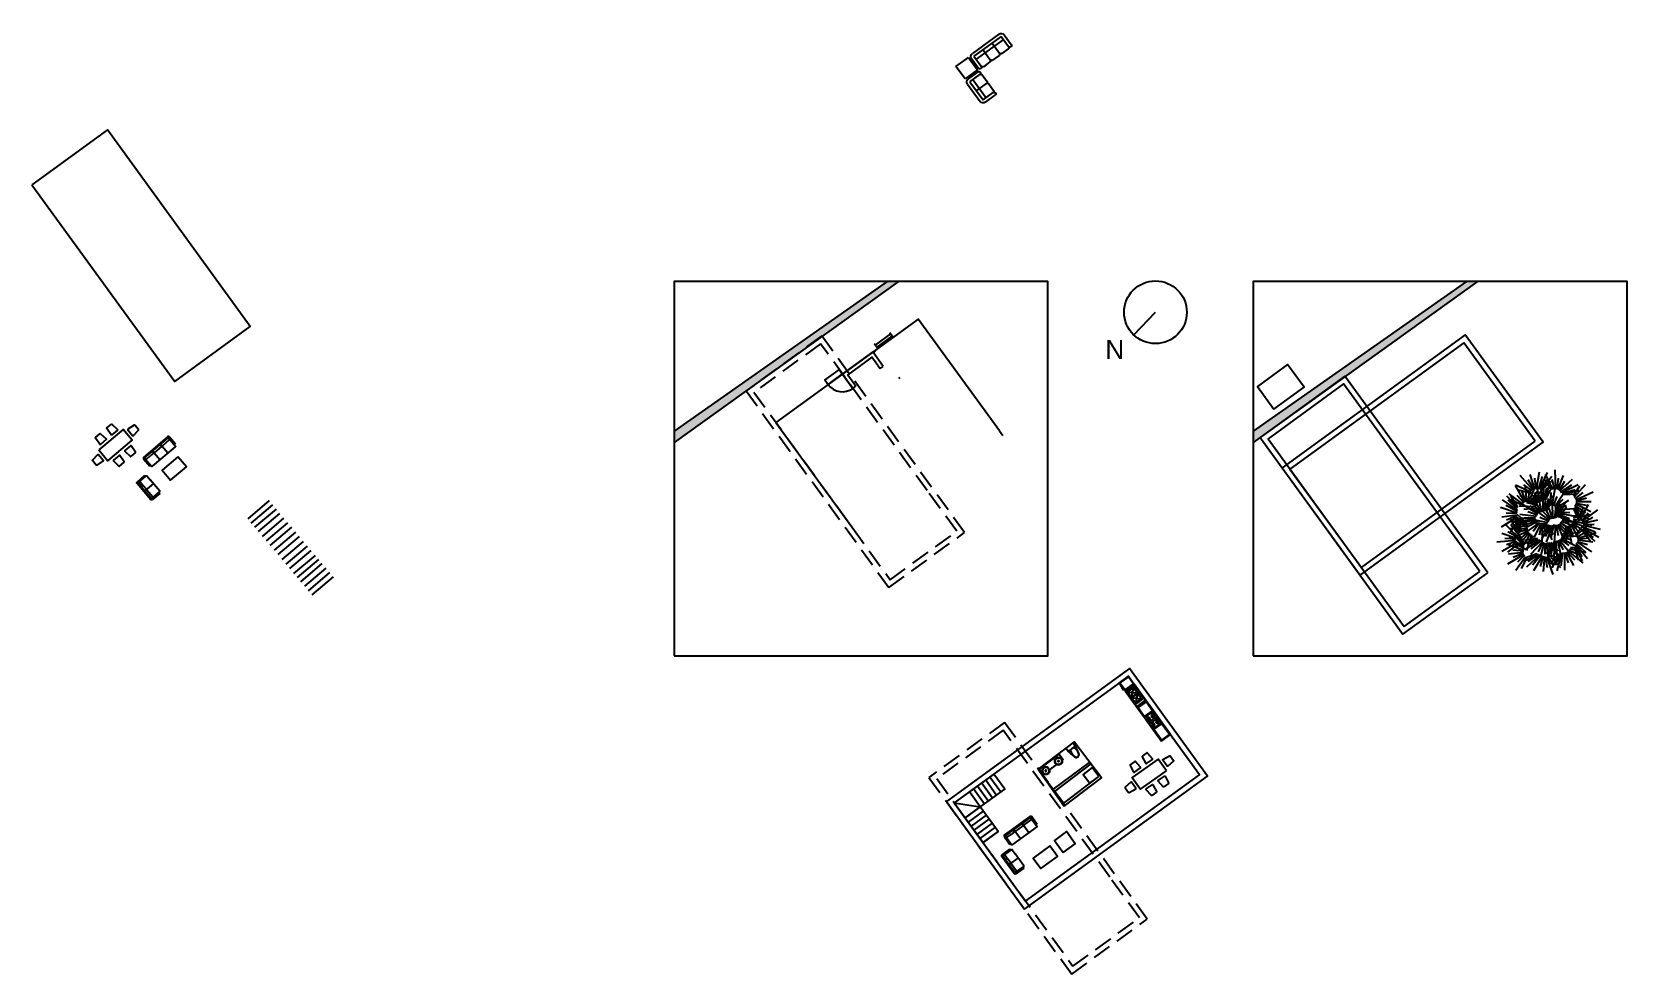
# Model space of a CAD drawing. Header units: inches. Extents: x -53 to 161, y -4 to 148.
# Drawn here: x -10.7 to 74.7, y 8.8 to 59.2 of the extents above; entities that cross this region are included whole.
import ezdxf

# ---------------------------------------------------------------- set-up
doc = ezdxf.new("R2010")
doc.units = ezdxf.units.IN
doc.header["$MEASUREMENT"] = 0
doc.linetypes.add('DASHEDX2', pattern=[1.5, 1, -0.5])
for name, color, linetype in [('ARREDAMENTO', 255, 'Continuous'), ('INFISSI', 4, 'Continuous'), ('PRIMOPIANO', 151, 'Continuous')]:
    doc.layers.add(name, color=color, linetype=linetype)
doc.layers.add('PIANTE', color=7, linetype='Continuous', true_color=0x007a00)
doc.styles.get("Standard").update_dxf_attribs({"font": 'Arial.ttf'})

msp = doc.modelspace()

# ---------------------------------------------------------------- texts
at = {"insert": (46.75, 42.718), "char_height": 1, "attachment_point": 1}
msp.add_mtext_dynamic_manual_height_columns('N', width=1.14842, gutter_width=1, heights=[0], dxfattribs=at)

# ---------------------------------------------------------------- blocks, each defined once
blk = doc.blocks.new('scale')
for p, q in [((32.529, 39.706), (33.529, 38.706)), ((33.529, 38.706), (33.529, 39.706)), ((33.799, 38.706), (33.799, 39.706)), ((34.069, 39.706), (34.069, 38.706)), ((34.339, 38.706), (34.339, 39.706)), ((34.609, 39.706), (34.609, 38.706)), ((34.879, 38.706), (34.879, 39.706)), ((33.529, 38.436), (32.529, 38.436)), ((34.069, 38.706), (34.069, 38.706)), ((33.529, 38.166), (32.529, 38.166)), ((32.529, 37.896), (33.529, 37.896)), ((33.529, 37.626), (32.529, 37.626)), ((32.529, 37.356), (33.529, 37.356)), ((33.528, 37.086), (32.529, 37.086))]:
    blk.add_line(p, q)
for points in [[(32.529, 38.706), (35.149, 38.706), (35.149, 39.706), (32.529, 39.706)], [(32.529, 37.086), (33.529, 37.086), (33.529, 38.706), (32.529, 38.706)]]:
    blk.add_lwpolyline(points, close=True)
blk = doc.blocks.new('WCLOS-04')
at = {"linetype": 'Continuous'}
for p, q in [((0, 9.8), (0, -9.8)), ((9, 9.3), (9, -9.3)), ((9.4, -4.8), (9.4, 4.8))]:
    blk.add_line(p, q, dxfattribs=at)
blk.add_lwpolyline([(9, 9.3), (6.7, 9.8), (4.5, 10.1), (2.2, 10.1), (0, 9.8)])
for centre, radius, start, end in [((3.1, -71), 81, 72.7523, 88.7776), ((19.7, -19.9), 26.8, 75.2214, 112.6263), ((24.7, -1), 7.23, 43.1457, 75.2214), ((25, -0.5), 7.27, 20.4524, 72.7523), ((25.8, 0), 5.72, 316.8543, 43.1457), ((26.5, 0), 5.72, 339.5476, 20.4524), ((3.1, 71), 81, 271.2224, 287.2477), ((19.7, 19.9), 26.8, 247.3737, 284.7786), ((24.7, 1), 7.23, 284.7786, 316.8543), ((25, 0.5), 7.27, 287.2477, 339.5476)]:
    blk.add_arc(centre, radius, start, end)
for start, end in [(260.5377, 277.7399), (277.7399, 285.822)]:
    blk.add_arc((3.4, 10.5), 20.6, start, end, dxfattribs=at)
blk = doc.blocks.new('tavolo')
blk.add_lwpolyline([(33.7, 37.469), (34.181, 36.894), (35.484, 37.985), (35.003, 38.56)], close=True)
for points in [[(34.371, 38.846, -0.382162), (34.404, 38.845), (34.695, 38.567, -0.447008), (34.694, 38.53), (34.392, 38.277, -0.447008), (34.355, 38.282), (34.132, 38.617, -0.382162), (34.137, 38.65)], [(35.625, 38.791, 0.382162), (35.592, 38.796), (35.256, 38.573, 0.447008), (35.251, 38.536), (35.504, 38.234, 0.447008), (35.541, 38.233), (35.82, 38.524, 0.382162), (35.821, 38.557)], [(33.763, 38.337, -0.382162), (33.796, 38.336), (34.087, 38.057, -0.447008), (34.086, 38.02), (33.783, 37.767, -0.447008), (33.747, 37.772), (33.524, 38.108, -0.382162), (33.529, 38.141)], [(35.655, 37.313, 0.382162), (35.66, 37.346), (35.437, 37.682, 0.447008), (35.4, 37.687), (35.098, 37.434, 0.447008), (35.097, 37.397), (35.388, 37.118, 0.382162), (35.421, 37.117)], [(33.363, 36.897, -0.382162), (33.364, 36.93), (33.642, 37.221, -0.447008), (33.68, 37.22), (33.933, 36.918, -0.447008), (33.928, 36.881), (33.592, 36.658, -0.382162), (33.559, 36.663)], [(35.047, 36.804, 0.382162), (35.052, 36.837), (34.829, 37.172, 0.447008), (34.792, 37.177), (34.49, 36.924, 0.447008), (34.489, 36.887), (34.78, 36.609, 0.382162), (34.813, 36.608)]]:
    blk.add_lwpolyline(points, format="xyb", close=True)
blk = doc.blocks.new('cucina')
at = {"ltscale": 0.02}
for p, q in [((32.311, 34.659), (32.311, 35.259)), ((32.311, 35.259), (33.098, 35.259)), ((33.098, 35.259), (33.098, 34.659)), ((33.098, 34.659), (33.098, 35.259)), ((33.098, 35.259), (33.86, 35.259)), ((33.86, 35.227), (33.098, 35.227)), ((33.279, 35.101), (33.15, 35.101)), ((33.279, 35.101), (33.279, 35.22)), ((33.279, 35.101), (33.402, 35.101)), ((33.279, 35.101), (33.279, 34.959)), ((33.677, 35.101), (33.548, 35.101)), ((33.677, 35.101), (33.677, 35.22)), ((33.677, 35.101), (33.677, 34.959)), ((33.677, 35.101), (33.799, 35.101)), ((33.86, 35.259), (33.86, 34.659)), ((33.86, 34.659), (33.86, 35.259)), ((33.86, 35.259), (34.535, 35.259)), ((34.535, 35.259), (35.625, 35.259)), ((34.535, 35.259), (34.535, 34.659)), ((34.535, 34.659), (34.535, 35.259)), ((34.535, 35.259), (34.535, 34.659)), ((34.535, 35.259), (34.535, 34.659)), ((34.716, 35.24), (35.555, 35.24)), ((34.716, 34.682), (34.716, 35.24)), ((34.767, 34.783), (34.767, 35.063)), ((34.919, 34.951), (34.782, 35.099)), ((34.818, 35.113), (35.072, 35.113)), ((35.108, 35.099), (34.971, 34.951)), ((35.123, 35.063), (35.123, 34.783)), ((35.148, 34.783), (35.148, 35.063)), ((35.3, 34.951), (35.163, 35.099)), ((35.199, 35.113), (35.453, 35.113)), ((35.489, 35.099), (35.352, 34.951)), ((35.504, 35.063), (35.504, 34.783)), ((35.555, 35.24), (35.555, 34.682)), ((35.625, 35.259), (35.625, 34.659)), ((33.098, 34.659), (32.311, 34.659)), ((33.86, 34.659), (33.098, 34.659)), ((33.278, 34.794), (33.149, 34.794)), ((33.278, 34.794), (33.278, 34.913)), ((33.278, 34.794), (33.4, 34.794)), ((33.278, 34.794), (33.278, 34.652)), ((33.677, 34.792), (33.548, 34.792)), ((33.677, 34.792), (33.677, 34.912)), ((33.677, 34.792), (33.799, 34.792)), ((33.677, 34.792), (33.677, 34.65)), ((34.535, 34.659), (33.86, 34.659)), ((35.625, 34.659), (34.535, 34.659)), ((35.555, 34.682), (34.716, 34.682)), ((34.919, 34.895), (34.782, 34.747)), ((35.072, 34.732), (34.818, 34.732)), ((35.108, 34.747), (34.971, 34.895)), ((35.3, 34.895), (35.163, 34.747)), ((35.453, 34.732), (35.199, 34.732)), ((35.489, 34.747), (35.352, 34.895)), ((35.705, 34.624), (36.153, 34.67)), ((35.705, 34.624), (35.714, 34.67))]:
    blk.add_line(p, q, dxfattribs=at)
for points in [[(33.058, 35.207), (33.058, 34.696), (32.342, 34.696), (32.342, 35.207)], [(33.528, 35.159), (33.528, 34.716), (33.418, 34.716), (33.418, 35.159)], [(34.49, 35.222), (34.49, 34.696), (33.897, 34.696), (33.897, 35.222)], [(35.531, 34.715), (34.744, 34.715), (34.744, 35.211), (35.531, 35.211)], [(35.642, 35.261), (35.642, 34.67), (36.153, 34.67), (36.153, 35.261)], [(36.131, 35.246), (36.131, 34.691), (35.66, 34.691), (35.66, 35.246)]]:
    blk.add_lwpolyline(points, close=True, dxfattribs=at)
blk.add_lwpolyline([(35.625, 34.672), (34.571, 34.672), (34.571, 35.25), (35.625, 35.25)], dxfattribs=at)
for centre, radius in [((33.28, 35.101), 0.088), ((33.279, 35.101), 0.0778), ((33.279, 35.101), 0.0378), ((33.677, 35.101), 0.099), ((33.677, 35.101), 0.0778), ((33.677, 35.101), 0.0378), ((35.047, 35.177), 0.0201), ((35.135, 35.177), 0.0201), ((35.224, 35.177), 0.0201), ((33.278, 34.794), 0.099), ((33.278, 34.794), 0.0778), ((33.278, 34.794), 0.0378), ((33.677, 34.792), 0.0881), ((33.677, 34.792), 0.0778), ((33.677, 34.792), 0.0378), ((34.945, 34.923), 0.0381), ((35.326, 34.923), 0.0381)]:
    blk.add_circle(centre, radius, dxfattribs=at)
for centre, start, end in [((34.818, 35.063), 90, 180), ((35.072, 35.063), 0, 90), ((35.199, 35.063), 90, 180), ((35.453, 35.063), 0, 90), ((34.818, 34.783), 180, 270), ((35.072, 34.783), 270, 0), ((35.199, 34.783), 180, 270), ((35.453, 34.783), 270, 0)]:
    blk.add_arc(centre, 0.0508, start, end, dxfattribs=at)
blk = doc.blocks.new('laavabo')
for p, q in [((35.905, 42.712), (35.901, 42.673)), ((35.916, 42.749), (35.905, 42.712)), ((35.935, 42.784), (35.916, 42.749)), ((35.924, 42.708), (35.921, 42.673)), ((35.935, 42.741), (35.924, 42.708)), ((35.959, 42.814), (35.935, 42.784)), ((35.951, 42.773), (35.935, 42.741)), ((35.974, 42.8), (35.951, 42.773)), ((35.99, 42.839), (35.959, 42.814)), ((36.001, 42.822), (35.974, 42.8)), ((36.024, 42.857), (35.99, 42.839)), ((36.032, 42.839), (36.001, 42.822)), ((36.062, 42.869), (36.024, 42.857)), ((36.066, 42.849), (36.032, 42.839)), ((36.101, 42.873), (36.062, 42.869)), ((36.067, 42.69), (36.064, 42.678)), ((36.064, 42.678), (36.064, 42.667)), ((36.101, 42.853), (36.066, 42.849)), ((36.074, 42.699), (36.067, 42.69)), ((36.084, 42.706), (36.074, 42.699)), ((36.08, 42.683), (36.078, 42.676)), ((36.085, 42.689), (36.08, 42.683)), ((36.095, 42.71), (36.084, 42.706)), ((36.09, 42.693), (36.085, 42.689)), ((36.097, 42.695), (36.09, 42.693)), ((36.107, 42.71), (36.095, 42.71)), ((36.104, 42.695), (36.097, 42.695)), ((36.14, 42.869), (36.101, 42.873)), ((36.136, 42.849), (36.101, 42.853)), ((36.111, 42.693), (36.104, 42.695)), ((36.118, 42.706), (36.107, 42.71)), ((36.117, 42.689), (36.111, 42.693)), ((36.121, 42.683), (36.117, 42.689)), ((36.127, 42.699), (36.118, 42.706)), ((36.124, 42.676), (36.121, 42.683)), ((36.134, 42.69), (36.127, 42.699)), ((36.138, 42.678), (36.134, 42.69)), ((36.17, 42.839), (36.136, 42.849)), ((36.138, 42.667), (36.138, 42.678)), ((36.177, 42.857), (36.14, 42.869)), ((36.201, 42.822), (36.17, 42.839)), ((36.212, 42.839), (36.177, 42.857)), ((36.228, 42.8), (36.201, 42.822)), ((36.242, 42.814), (36.212, 42.839)), ((36.251, 42.773), (36.228, 42.8)), ((36.267, 42.784), (36.242, 42.814)), ((36.267, 42.741), (36.251, 42.773)), ((36.286, 42.749), (36.267, 42.784)), ((36.277, 42.708), (36.267, 42.741)), ((36.281, 42.673), (36.277, 42.708)), ((36.297, 42.712), (36.286, 42.749)), ((36.301, 42.673), (36.297, 42.712)), ((36.751, 42.673), (36.755, 42.712)), ((36.755, 42.712), (36.766, 42.749)), ((36.766, 42.749), (36.785, 42.784)), ((36.771, 42.673), (36.774, 42.708)), ((36.774, 42.708), (36.785, 42.741)), ((36.785, 42.784), (36.809, 42.814)), ((36.785, 42.741), (36.801, 42.773)), ((36.801, 42.773), (36.824, 42.8)), ((36.809, 42.814), (36.84, 42.839)), ((36.824, 42.8), (36.851, 42.822)), ((36.84, 42.839), (36.874, 42.857)), ((36.851, 42.822), (36.882, 42.839)), ((36.874, 42.857), (36.912, 42.869)), ((36.882, 42.839), (36.916, 42.849)), ((36.912, 42.869), (36.951, 42.873)), ((36.914, 42.678), (36.917, 42.69)), ((36.914, 42.667), (36.914, 42.678)), ((36.916, 42.849), (36.951, 42.853)), ((36.917, 42.69), (36.924, 42.699)), ((36.924, 42.699), (36.934, 42.706)), ((36.928, 42.676), (36.93, 42.683)), ((36.93, 42.683), (36.935, 42.689)), ((36.934, 42.706), (36.945, 42.71)), ((36.935, 42.689), (36.94, 42.693)), ((36.94, 42.693), (36.947, 42.695)), ((36.945, 42.71), (36.957, 42.71)), ((36.947, 42.695), (36.954, 42.695)), ((36.951, 42.873), (36.99, 42.869)), ((36.951, 42.853), (36.986, 42.849)), ((36.954, 42.695), (36.961, 42.693)), ((36.957, 42.71), (36.968, 42.706)), ((36.961, 42.693), (36.967, 42.689)), ((36.967, 42.689), (36.971, 42.683)), ((36.968, 42.706), (36.977, 42.699)), ((36.971, 42.683), (36.974, 42.676)), ((36.977, 42.699), (36.984, 42.69)), ((36.984, 42.69), (36.988, 42.678)), ((36.986, 42.849), (37.02, 42.839)), ((36.988, 42.678), (36.988, 42.667)), ((36.99, 42.869), (37.027, 42.857)), ((37.02, 42.839), (37.051, 42.822)), ((37.027, 42.857), (37.062, 42.839)), ((37.051, 42.822), (37.078, 42.8)), ((37.062, 42.839), (37.092, 42.814)), ((37.078, 42.8), (37.101, 42.773)), ((37.092, 42.814), (37.117, 42.784)), ((37.101, 42.773), (37.117, 42.741)), ((37.117, 42.784), (37.136, 42.749)), ((37.117, 42.741), (37.127, 42.708)), ((37.127, 42.708), (37.131, 42.673)), ((37.136, 42.749), (37.147, 42.712)), ((37.147, 42.712), (37.151, 42.673)), ((35.901, 42.673), (35.904, 42.643)), ((35.905, 42.634), (35.904, 42.643)), ((35.916, 42.598), (35.905, 42.634)), ((35.921, 42.673), (35.924, 42.637)), ((35.924, 42.637), (35.935, 42.604)), ((35.935, 42.604), (35.951, 42.573)), ((35.951, 42.573), (35.974, 42.545)), ((35.974, 42.545), (36.001, 42.523)), ((36.001, 42.523), (36.032, 42.506)), ((36.032, 42.506), (36.066, 42.496)), ((36.064, 42.667), (36.067, 42.656)), ((36.066, 42.496), (36.101, 42.493)), ((36.067, 42.656), (36.074, 42.646)), ((36.074, 42.646), (36.084, 42.639)), ((36.078, 42.676), (36.078, 42.669)), ((36.078, 42.669), (36.08, 42.662)), ((36.08, 42.662), (36.085, 42.656)), ((36.084, 42.639), (36.095, 42.636)), ((36.085, 42.656), (36.09, 42.652)), ((36.09, 42.652), (36.097, 42.65)), ((36.091, 42.509), (36.092, 42.51)), ((36.091, 42.508), (36.091, 42.509)), ((36.091, 42.508), (36.091, 42.506)), ((36.091, 42.506), (36.092, 42.505)), ((36.092, 42.51), (36.094, 42.511)), ((36.092, 42.505), (36.094, 42.504)), ((36.094, 42.511), (36.096, 42.512)), ((36.094, 42.504), (36.096, 42.503)), ((36.095, 42.636), (36.107, 42.636)), ((36.096, 42.512), (36.098, 42.512)), ((36.096, 42.503), (36.098, 42.503)), ((36.097, 42.65), (36.104, 42.65)), ((36.098, 42.512), (36.101, 42.513)), ((36.098, 42.503), (36.101, 42.503)), ((36.104, 42.512), (36.101, 42.513)), ((36.104, 42.503), (36.101, 42.503)), ((36.101, 42.493), (36.136, 42.496)), ((36.104, 42.65), (36.111, 42.652)), ((36.106, 42.512), (36.104, 42.512)), ((36.106, 42.503), (36.104, 42.503)), ((36.108, 42.511), (36.106, 42.512)), ((36.108, 42.504), (36.106, 42.503)), ((36.107, 42.636), (36.118, 42.639)), ((36.109, 42.51), (36.108, 42.511)), ((36.109, 42.505), (36.108, 42.504)), ((36.11, 42.509), (36.109, 42.51)), ((36.11, 42.506), (36.109, 42.505)), ((36.111, 42.508), (36.11, 42.509)), ((36.111, 42.508), (36.11, 42.506)), ((36.111, 42.652), (36.117, 42.656)), ((36.117, 42.656), (36.121, 42.662)), ((36.118, 42.639), (36.127, 42.646)), ((36.121, 42.662), (36.124, 42.669)), ((36.124, 42.669), (36.124, 42.676)), ((36.127, 42.646), (36.134, 42.656)), ((36.134, 42.656), (36.138, 42.667)), ((36.136, 42.496), (36.17, 42.506)), ((36.17, 42.506), (36.201, 42.523)), ((36.201, 42.523), (36.228, 42.545)), ((36.228, 42.545), (36.251, 42.573)), ((36.251, 42.573), (36.267, 42.604)), ((36.267, 42.604), (36.277, 42.637)), ((36.277, 42.637), (36.281, 42.673)), ((36.286, 42.598), (36.297, 42.634)), ((36.298, 42.643), (36.297, 42.634)), ((36.298, 42.643), (36.301, 42.673)), ((36.298, 42.643), (36.298, 42.643)), ((36.427, 42.598), (36.397, 42.598)), ((36.465, 42.598), (36.435, 42.598)), ((36.617, 42.598), (36.587, 42.598)), ((36.587, 42.587), (36.617, 42.587)), ((36.648, 42.598), (36.676, 42.598)), ((36.754, 42.643), (36.751, 42.673)), ((36.754, 42.643), (36.754, 42.643)), ((36.754, 42.643), (36.755, 42.634)), ((36.766, 42.598), (36.755, 42.634)), ((36.774, 42.637), (36.771, 42.673)), ((36.785, 42.604), (36.774, 42.637)), ((36.801, 42.573), (36.785, 42.604)), ((36.824, 42.545), (36.801, 42.573)), ((36.851, 42.523), (36.824, 42.545)), ((36.882, 42.506), (36.851, 42.523)), ((36.916, 42.496), (36.882, 42.506)), ((36.917, 42.656), (36.914, 42.667)), ((36.951, 42.493), (36.916, 42.496)), ((36.924, 42.646), (36.917, 42.656)), ((36.934, 42.639), (36.924, 42.646)), ((36.928, 42.669), (36.928, 42.676)), ((36.93, 42.662), (36.928, 42.669)), ((36.935, 42.656), (36.93, 42.662)), ((36.945, 42.636), (36.934, 42.639)), ((36.94, 42.652), (36.935, 42.656)), ((36.947, 42.65), (36.94, 42.652)), ((36.941, 42.509), (36.942, 42.51)), ((36.941, 42.508), (36.941, 42.509)), ((36.941, 42.508), (36.941, 42.506)), ((36.941, 42.506), (36.942, 42.505)), ((36.942, 42.51), (36.944, 42.511)), ((36.942, 42.505), (36.944, 42.504)), ((36.944, 42.511), (36.946, 42.512)), ((36.944, 42.504), (36.946, 42.503)), ((36.957, 42.636), (36.945, 42.636)), ((36.946, 42.512), (36.948, 42.512)), ((36.946, 42.503), (36.948, 42.503)), ((36.954, 42.65), (36.947, 42.65)), ((36.948, 42.512), (36.951, 42.513)), ((36.948, 42.503), (36.951, 42.503)), ((36.954, 42.512), (36.951, 42.513)), ((36.954, 42.503), (36.951, 42.503)), ((36.986, 42.496), (36.951, 42.493)), ((36.961, 42.652), (36.954, 42.65)), ((36.956, 42.512), (36.954, 42.512)), ((36.956, 42.503), (36.954, 42.503)), ((36.958, 42.511), (36.956, 42.512)), ((36.958, 42.504), (36.956, 42.503)), ((36.968, 42.639), (36.957, 42.636)), ((36.959, 42.51), (36.958, 42.511)), ((36.959, 42.505), (36.958, 42.504)), ((36.96, 42.509), (36.959, 42.51)), ((36.96, 42.506), (36.959, 42.505)), ((36.961, 42.508), (36.96, 42.509)), ((36.961, 42.508), (36.96, 42.506)), ((36.967, 42.656), (36.961, 42.652)), ((36.971, 42.662), (36.967, 42.656)), ((36.977, 42.646), (36.968, 42.639)), ((36.974, 42.669), (36.971, 42.662)), ((36.974, 42.676), (36.974, 42.669)), ((36.984, 42.656), (36.977, 42.646)), ((36.988, 42.667), (36.984, 42.656)), ((37.02, 42.506), (36.986, 42.496)), ((37.051, 42.523), (37.02, 42.506)), ((37.078, 42.545), (37.051, 42.523)), ((37.101, 42.573), (37.078, 42.545)), ((37.117, 42.604), (37.101, 42.573)), ((37.127, 42.637), (37.117, 42.604)), ((37.131, 42.673), (37.127, 42.637)), ((37.136, 42.598), (37.147, 42.634)), ((37.147, 42.634), (37.148, 42.643)), ((37.151, 42.673), (37.148, 42.643))]:
    blk.add_line(p, q)
blk.add_lwpolyline([(36.648, 42.587), (36.648, 42.598), (36.617, 42.598), (36.617, 42.587), (36.587, 42.587), (36.587, 42.598), (36.465, 42.598), (36.465, 42.587), (36.435, 42.587), (36.435, 42.598), (36.427, 42.598), (36.427, 42.587), (36.397, 42.587), (36.397, 42.598), (36.286, 42.598), (36.286, 42.596), (36.267, 42.561), (36.242, 42.531), (36.212, 42.506), (36.177, 42.488), (36.14, 42.476), (36.101, 42.473), (36.062, 42.476), (36.024, 42.488), (35.99, 42.506), (35.959, 42.531), (35.935, 42.561), (35.916, 42.596), (35.916, 42.598), (35.859, 42.598), (35.856, 42.598), (35.853, 42.601), (35.851, 42.605), (35.851, 42.61), (35.851, 42.943), (36.526, 42.943), (37.201, 42.943), (37.201, 42.61), (37.2, 42.605), (37.198, 42.601), (37.196, 42.598), (37.192, 42.598), (37.136, 42.598), (37.136, 42.596), (37.117, 42.561), (37.092, 42.531), (37.062, 42.506), (37.027, 42.488), (36.99, 42.476), (36.951, 42.473), (36.912, 42.476), (36.874, 42.488), (36.84, 42.506), (36.809, 42.531), (36.785, 42.561), (36.766, 42.596), (36.766, 42.598), (36.676, 42.598), (36.676, 42.587)], close=True)
blk = doc.blocks.new('A$C445C301C')
for p, q in [((-1.156, 1.419), (-1.156, 0.781)), ((-0.981, 1.444), (0.819, 1.444)), ((-0.981, 1.444), (-0.981, 0.781)), ((-0.981, 1.244), (0.819, 1.244)), ((-0.956, 1.619), (0.794, 1.619)), ((-0.381, 1.444), (-0.381, 0.781)), ((0.219, 1.444), (0.219, 0.781)), ((0.819, 1.444), (0.819, 0.781)), ((0.994, 1.419), (0.994, 0.781)), ((1.919, 1.569), (1.094, 1.569)), ((1.094, 1.569), (1.094, 0.744)), ((1.919, 0.744), (1.919, 1.569)), ((-0.894, 0.694), (-0.469, 0.694)), ((-0.294, 0.694), (0.131, 0.694)), ((0.306, 0.694), (0.731, 0.694)), ((1.044, 0.381), (1.044, -0.044)), ((1.094, 0.744), (1.919, 0.744)), ((1.769, 0.644), (1.131, 0.644)), ((1.794, 0.469), (1.131, 0.469)), ((1.594, 0.469), (1.594, -0.731)), ((1.794, 0.469), (1.794, -0.731)), ((1.969, 0.444), (1.969, -0.706)), ((1.044, -0.219), (1.044, -0.644)), ((1.794, -0.131), (1.131, -0.131)), ((1.794, -0.731), (1.131, -0.731)), ((1.769, -0.906), (1.131, -0.906))]:
    blk.add_line(p, q)
for centre, radius, start, end in [((-0.956, 1.419), 0.2, 90, 180), ((0.794, 1.419), 0.2, 0, 90), ((-1.069, 0.781), 0.0875, 180, 0), ((-0.894, 0.781), 0.0875, 180, 270), ((-0.469, 0.781), 0.0875, 270, 0), ((-0.294, 0.781), 0.0875, 180, 270), ((0.131, 0.781), 0.0875, 270, 0), ((0.306, 0.781), 0.0875, 180, 270), ((0.731, 0.781), 0.0875, 270, 0), ((0.906, 0.781), 0.0875, 180, 0), ((1.131, 0.556), 0.0875, 90, 270), ((1.131, 0.381), 0.0875, 90, 180), ((1.769, 0.444), 0.2, 0, 90), ((1.131, -0.044), 0.0875, 180, 270), ((1.131, -0.219), 0.0875, 90, 180), ((1.131, -0.644), 0.0875, 180, 270), ((1.131, -0.819), 0.0875, 90, 270), ((1.769, -0.706), 0.2, 270, 0)]:
    blk.add_arc(centre, radius, start, end)
blk = doc.blocks.new('divano')
at = {"linetype": 'ByBlock', "lineweight": -2}
for p, q in [((2080.931, 1148.419), (2080.931, 1148.509)), ((2080.951, 1148.399), (2081.215, 1148.399)), ((2081.437, 1148.399), (2081.215, 1148.399)), ((2081.457, 1148.419), (2081.457, 1148.515)), ((2081.472, 1147.915), (2081.472, 1148.515)), ((2081.487, 1148.419), (2081.487, 1148.515)), ((2081.993, 1148.399), (2081.507, 1148.399)), ((2082.013, 1148.419), (2082.013, 1148.515)), ((2082.028, 1147.915), (2082.028, 1148.515)), ((2082.043, 1148.419), (2082.043, 1148.515)), ((2082.063, 1148.399), (2082.548, 1148.399)), ((2082.568, 1148.419), (2082.568, 1148.509)), ((2080.916, 1148), (2080.846, 1148)), ((2082.583, 1148), (2082.654, 1148))]:
    blk.add_line(p, q, dxfattribs=at)
for p, q in [((2080.276, 1147.182), (2080.18, 1147.182)), ((2080.78, 1147.167), (2080.18, 1147.167)), ((2080.276, 1147.708), (2080.186, 1147.708)), ((2080.296, 1147.688), (2080.296, 1147.423)), ((2080.296, 1147.202), (2080.296, 1147.423)), ((2080.695, 1147.723), (2080.695, 1147.793)), ((2080.276, 1147.152), (2080.18, 1147.152)), ((2080.276, 1146.626), (2080.186, 1146.626)), ((2080.296, 1147.132), (2080.296, 1146.646)), ((2080.695, 1146.611), (2080.695, 1146.541))]:
    blk.add_line(p, q)
for points in [[(2082.654, 1148), (2082.654, 1148.509, 0.414214), (2082.584, 1148.579), (2081.215, 1148.579), (2080.916, 1148.579, 0.414214), (2080.846, 1148.509), (2080.846, 1148, 0.42137)], [(2081.215, 1148.515), (2080.946, 1148.515, 0.414214), (2080.916, 1148.485), (2080.916, 1147.945, 0.414214), (2080.946, 1147.915)], [(2081.215, 1148.515), (2082.553, 1148.515, -0.414214), (2082.583, 1148.485), (2082.583, 1147.945, -0.414214), (2082.553, 1147.915)], [(2082.553, 1147.915), (2080.946, 1147.915, -0.129153)]]:
    blk.add_lwpolyline(points, format="xyb", dxfattribs=at)
for points in [[(2080.695, 1146.541), (2080.186, 1146.541, -0.414214), (2080.116, 1146.611), (2080.116, 1147.423), (2080.116, 1147.723, -0.414214), (2080.186, 1147.793), (2080.695, 1147.793, -0.42137)], [(2080.18, 1147.423), (2080.18, 1147.693, -0.414214), (2080.21, 1147.723), (2080.75, 1147.723, -0.414214), (2080.78, 1147.693)], [(2080.18, 1147.423), (2080.18, 1146.641, 0.414214), (2080.21, 1146.611), (2080.75, 1146.611, 0.414214), (2080.78, 1146.641)], [(2080.78, 1147.693), (2080.78, 1147.423, -0.37482)], [(2080.78, 1146.641), (2080.78, 1147.423, 0.129153)]]:
    blk.add_lwpolyline(points, format="xyb")
for centre, start, end in [((2080.951, 1148.419), 180, 270), ((2081.437, 1148.419), 270, 0), ((2081.507, 1148.419), 180, 270), ((2081.993, 1148.419), 270, 0), ((2082.063, 1148.419), 180, 270), ((2082.548, 1148.419), 270, 0)]:
    blk.add_arc(centre, 0.02, start, end, dxfattribs=at)
for centre, start, end in [((2080.276, 1147.688), 0, 90), ((2080.276, 1147.202), 270, 0), ((2080.276, 1147.132), 0, 90), ((2080.276, 1146.646), 270, 0)]:
    blk.add_arc(centre, 0.02, start, end)
blk = doc.blocks.new('albero')
for p, q in [((69.627, 34.716), (68.951, 35.476)), ((69.684, 34.747), (69.365, 35.243)), ((69.728, 34.746), (69.484, 35.528)), ((69.806, 34.755), (69.733, 35.333)), ((69.828, 34.754), (69.986, 35.68)), ((69.927, 34.74), (70.145, 35.421)), ((69.994, 34.761), (70.406, 35.646)), ((70.061, 34.781), (70.442, 35.335)), ((70.116, 34.768), (70.644, 35.44)), ((70.16, 34.767), (70.671, 35.229)), ((70.169, 34.132), (70.225, 35.107)), ((70.613, 34.725), (70.26, 35.232)), ((70.279, 34.184), (70.522, 35.003)), ((70.707, 34.732), (70.3, 35.533)), ((70.8, 34.739), (70.65, 35.262)), ((70.862, 34.76), (70.815, 35.777)), ((70.925, 34.749), (70.99, 35.335)), ((70.959, 34.72), (71.261, 35.481)), ((71.025, 34.678), (71.332, 35.173)), ((71.042, 34.664), (71.747, 35.283)), ((71.838, 34.322), (72.433, 34.995)), ((68.8, 33.627), (67.995, 34.18)), ((68.813, 33.749), (68.237, 34.38)), ((68.791, 33.697), (68.308, 34.164)), ((69.074, 33.958), (68.352, 34.493)), ((68.821, 33.792), (68.45, 34.372)), ((68.993, 33.91), (68.451, 34.206)), ((69.524, 34.597), (68.704, 34.963)), ((69.2, 34.052), (68.704, 34.941)), ((69.154, 34.006), (68.787, 34.407)), ((69.456, 34.532), (68.863, 34.704)), ((69.845, 33.955), (68.935, 34.412)), ((69.262, 34.071), (69.058, 34.624)), ((69.593, 34.661), (69.147, 34.973)), ((69.305, 34.06), (69.236, 34.876)), ((69.382, 34.052), (69.437, 34.631)), ((69.404, 34.046), (69.759, 34.915)), ((69.885, 34.005), (69.406, 34.348)), ((69.927, 34.02), (69.411, 34.657)), ((69.498, 34.011), (69.858, 34.628)), ((69.972, 33.487), (69.514, 34.166)), ((69.568, 34.016), (70.162, 34.791)), ((69.637, 34.022), (70.129, 34.48)), ((69.688, 33.997), (70.349, 34.539)), ((69.996, 34.057), (69.715, 34.567)), ((69.731, 33.987), (70.33, 34.327)), ((70.017, 34.065), (69.822, 34.983)), ((70.065, 33.523), (69.951, 34.455)), ((70.114, 34.088), (70.066, 34.801)), ((70.164, 33.538), (70.178, 34.253)), ((70.222, 33.577), (70.363, 34.543)), ((70.223, 34.175), (70.373, 34.831)), ((70.281, 33.616), (70.487, 34.256)), ((70.321, 34.199), (70.625, 34.817)), ((70.337, 33.619), (70.65, 34.414)), ((70.38, 33.631), (70.737, 34.22)), ((70.577, 33.952), (70.601, 34.569)), ((70.656, 33.901), (70.814, 34.786)), ((70.735, 33.851), (70.93, 34.358)), ((70.796, 33.83), (71.372, 34.67)), ((70.84, 33.783), (71.245, 34.211)), ((70.849, 33.74), (71.55, 34.165)), ((70.868, 33.209), (71.081, 34.162)), ((71.11, 34.59), (71.708, 34.982)), ((71.175, 34.564), (72.052, 34.993)), ((71.24, 34.538), (71.884, 34.729)), ((71.274, 34.493), (72.107, 34.683)), ((71.308, 34.464), (71.996, 34.502)), ((71.797, 34.406), (72.138, 34.921)), ((71.88, 34.237), (72.31, 34.569)), ((71.921, 34.188), (72.849, 34.607)), ((71.935, 34.125), (72.503, 34.281)), ((68.779, 33.462), (67.892, 33.771)), ((68.771, 33.362), (67.959, 33.251)), ((68.809, 33.558), (68.174, 33.885)), ((68.775, 33.441), (68.193, 33.464)), ((68.762, 33.319), (68.22, 33.087)), ((69.311, 32.89), (68.582, 33.336)), ((69.307, 32.934), (68.789, 33.387)), ((69.793, 33.806), (68.895, 33.844)), ((69.82, 33.285), (68.929, 33.401)), ((69.884, 33.429), (69.018, 33.964)), ((69.753, 33.721), (69.139, 33.662)), ((69.832, 33.891), (69.304, 34.016)), ((69.866, 33.367), (69.351, 33.537)), ((69.929, 33.475), (69.482, 33.859)), ((70.519, 33.087), (69.696, 33.686)), ((70.044, 33.518), (69.808, 34.05)), ((70.567, 33.13), (70.15, 33.547)), ((70.611, 33.138), (70.205, 33.85)), ((70.685, 33.164), (70.491, 33.713)), ((70.707, 33.168), (70.664, 34.106)), ((70.806, 33.175), (70.874, 33.887)), ((70.877, 33.666), (71.42, 33.876)), ((70.881, 33.645), (71.818, 33.714)), ((70.892, 33.545), (71.605, 33.497)), ((70.928, 33.485), (71.886, 33.298)), ((70.929, 33.244), (71.182, 33.866)), ((70.963, 33.425), (71.593, 33.189)), ((70.964, 33.368), (71.743, 33.017)), ((70.974, 33.325), (71.545, 32.94)), ((70.985, 33.243), (71.358, 34.012)), ((71.029, 33.251), (71.429, 33.811)), ((71.806, 33.209), (72.686, 33.387)), ((71.811, 33.664), (72.1, 33.038)), ((71.824, 33.301), (72.406, 33.506)), ((71.826, 33.706), (72.309, 33.002)), ((71.854, 33.755), (72.269, 33.226)), ((71.855, 33.895), (72.44, 33.483)), ((71.855, 33.825), (72.577, 33.167)), ((71.898, 33.985), (72.734, 33.558)), ((71.906, 34.006), (72.479, 33.903)), ((71.92, 34.083), (72.739, 34.083)), ((72.119, 33.215), (72.333, 33.794)), ((72.178, 33.142), (72.602, 33.934)), ((72.237, 33.069), (72.58, 33.491)), ((72.289, 33.031), (73.097, 33.65)), ((68.784, 33.258), (67.922, 32.717)), ((68.8, 32.192), (68.149, 32.87)), ((68.786, 32.175), (68.278, 32.46)), ((68.885, 33.137), (68.388, 32.389)), ((69.333, 32.769), (68.406, 33.076)), ((69.358, 32.605), (68.421, 32.655)), ((68.893, 32.33), (68.426, 33.187)), ((68.832, 33.215), (68.452, 32.827)), ((68.87, 32.264), (68.452, 32.844)), ((69.378, 32.507), (68.63, 32.173)), ((69.361, 32.705), (68.66, 32.843)), ((68.937, 33.059), (68.67, 32.502)), ((68.917, 32.396), (68.698, 33.031)), ((69.305, 32.833), (68.71, 33.147)), ((68.96, 32.432), (68.733, 33.256)), ((69.36, 32.583), (68.795, 32.444)), ((69.755, 33.154), (68.909, 33.035)), ((68.987, 32.467), (68.919, 33.153)), ((69.382, 32.463), (68.926, 32.089)), ((69.848, 33.075), (68.938, 32.722)), ((69.724, 33.185), (69.036, 33.206)), ((69.786, 33.107), (69.128, 32.971)), ((69.773, 33.204), (69.155, 33.198)), ((69.973, 32.964), (69.217, 32.407)), ((69.911, 33.043), (69.282, 32.704)), ((70.444, 32.949), (69.564, 33.132)), ((69.988, 32.948), (69.64, 32.482)), ((70.05, 32.901), (69.685, 32.168)), ((70.391, 32.872), (69.775, 32.913)), ((70.081, 32.869), (69.967, 32.291)), ((70.497, 33.027), (69.995, 33.236)), ((70.512, 32.806), (70.043, 32.302)), ((70.557, 32.809), (70.089, 32.094)), ((70.144, 32.853), (70.105, 31.836)), ((70.207, 32.868), (70.312, 32.335)), ((70.613, 32.801), (70.281, 32.216)), ((70.301, 32.868), (70.638, 32.035)), ((70.678, 32.827), (70.343, 31.91)), ((70.394, 32.867), (70.703, 32.332)), ((70.743, 32.853), (70.584, 32.156)), ((70.843, 32.848), (70.765, 31.912)), ((70.865, 32.849), (70.987, 32.28)), ((70.941, 32.865), (71.252, 32.107)), ((70.986, 32.867), (71.346, 32.401)), ((71.039, 32.904), (71.778, 32.204)), ((71.069, 32.961), (71.539, 32.689)), ((71.131, 33.031), (71.98, 32.737)), ((71.194, 33.101), (71.799, 32.981)), ((71.387, 32.701), (71.239, 32.028)), ((71.424, 32.726), (71.384, 31.872)), ((71.476, 32.747), (71.487, 32.075)), ((71.519, 32.803), (71.697, 31.843)), ((71.561, 32.858), (71.779, 32.178)), ((71.65, 32.904), (72.059, 32.059)), ((71.669, 32.917), (72.063, 32.489)), ((71.727, 32.969), (72.379, 32.474)), ((71.763, 32.994), (72.311, 32.775)), ((71.788, 33.117), (72.331, 33.122)), ((71.791, 33.052), (72.783, 32.826)), ((71.938, 32.371), (72.344, 32.836)), ((71.968, 32.282), (72.646, 32.871)), ((71.998, 32.193), (72.468, 32.465)), ((72.292, 32.73), (72.955, 32.463)), ((72.302, 32.495), (72.726, 31.952)), ((72.306, 32.54), (72.938, 31.964)), ((72.308, 32.662), (73.161, 32.187)), ((72.312, 32.928), (73.11, 33.115)), ((72.313, 32.828), (73.225, 32.603)), ((72.315, 32.85), (72.897, 32.881)), ((72.317, 32.972), (72.834, 33.254)), ((72.323, 32.593), (72.848, 32.174)), ((68.712, 32.008), (67.698, 31.916)), ((68.746, 31.855), (67.964, 31.413)), ((68.747, 32.107), (67.973, 32.375)), ((68.72, 32.072), (68.131, 32.111)), ((68.735, 31.948), (68.22, 31.775)), ((69.14, 31.465), (68.262, 31.797)), ((68.757, 31.761), (68.267, 31.386)), ((69.166, 31.629), (68.376, 32.203)), ((69.173, 31.56), (68.547, 31.904)), ((69.181, 31.75), (68.623, 32.397)), ((69.159, 31.699), (68.688, 32.178)), ((69.42, 32.41), (68.743, 31.65)), ((69.191, 31.794), (68.836, 32.384)), ((69.896, 32.085), (69.087, 31.81)), ((70.002, 32.024), (69.174, 31.508)), ((69.86, 32.11), (69.179, 32.002)), ((69.478, 32.382), (69.221, 31.904)), ((69.55, 32.322), (69.282, 31.465)), ((69.935, 32.044), (69.314, 31.788)), ((70.145, 31.939), (69.507, 31.25)), ((70.07, 32.005), (69.515, 31.554)), ((69.622, 32.262), (69.521, 31.653)), ((70.163, 31.926), (69.909, 31.403)), ((70.233, 31.891), (70.011, 31.103)), ((70.27, 31.866), (70.266, 31.277)), ((70.642, 31.886), (70.332, 31.27)), ((70.334, 31.862), (70.485, 30.855)), ((70.393, 31.889), (70.596, 31.384)), ((70.683, 31.9), (70.434, 31.083)), ((70.485, 31.905), (70.972, 31.151)), ((70.578, 31.922), (70.981, 31.455)), ((70.739, 31.909), (70.584, 31.254)), ((70.794, 31.952), (70.73, 30.977)), ((70.85, 31.995), (70.892, 31.282)), ((70.947, 32.018), (71.134, 31.097)), ((70.968, 32.025), (71.244, 31.513)), ((71.037, 32.061), (71.547, 31.421)), ((71.079, 32.076), (71.555, 31.729)), ((71.12, 32.126), (72.026, 31.661)), ((71.133, 32.189), (71.66, 32.06)), ((71.173, 32.274), (72.07, 32.229)), ((71.213, 32.359), (71.828, 32.413)), ((71.642, 31.649), (72.256, 31.586)), ((71.854, 31.633), (72.057, 30.975)), ((71.874, 31.673), (72.26, 30.911)), ((71.909, 31.717), (72.25, 31.138)), ((71.918, 31.787), (72.547, 31.039)), ((71.928, 31.856), (72.453, 31.371)), ((71.983, 31.94), (72.755, 31.406)), ((71.993, 31.96), (72.547, 31.782)), ((72.017, 32.034), (72.829, 31.925)), ((72.032, 32.138), (73.008, 32.43)), ((72.037, 32.074), (72.621, 32.153)), ((69.14, 31.261), (68.264, 30.742)), ((69.129, 31.365), (68.315, 31.275)), ((69.135, 31.443), (68.554, 31.482)), ((69.119, 31.322), (68.572, 31.104)), ((69.237, 31.137), (68.72, 30.402)), ((69.186, 31.216), (68.796, 30.839)), ((69.287, 31.058), (69.005, 30.508)), ((69.877, 31.282), (69.134, 30.862)), ((69.837, 31.3), (69.189, 31.067)), ((69.993, 31.243), (69.276, 30.581)), ((69.923, 31.25), (69.361, 30.882)), ((70.063, 31.236), (69.602, 30.69)), ((70.149, 31.186), (69.651, 30.39)), ((70.169, 31.177), (70.017, 30.615)), ((70.245, 31.156), (70.174, 30.34)), ((70.285, 31.138), (70.391, 30.558)), ((70.349, 31.146), (70.686, 30.185)), ((70.402, 31.183), (70.696, 30.726)), ((70.49, 31.217), (71.109, 30.566)), ((70.991, 31.292), (70.57, 30.747)), ((70.577, 31.25), (71.061, 30.866)), ((71.035, 31.299), (70.635, 30.544)), ((71.091, 31.296), (70.815, 30.684)), ((71.153, 31.328), (70.906, 30.384)), ((71.216, 31.36), (71.122, 30.652)), ((71.316, 31.364), (71.325, 30.425)), ((71.338, 31.368), (71.512, 30.812)), ((71.413, 31.39), (71.792, 30.664)), ((71.456, 31.397), (71.858, 30.965)), ((71.506, 31.438), (72.307, 30.81)), ((71.531, 31.498), (72.024, 31.271)), ((71.586, 31.573), (72.459, 31.359))]:
    blk.add_line(p, q)

# ---------------------------------------------------------------- hatches: boundary and pattern name
h = msp.add_hatch(color=256)
h.dxf.hatch_style = 1
h.paths.add_polyline_path([(35.677, 45.846), (35.077, 45.846), (23.677, 37.846), (23.677, 37.246)])
h = msp.add_hatch(color=256)
h.dxf.hatch_style = 1
h.paths.add_polyline_path([(66.667, 45.846), (66.067, 45.846), (54.667, 37.846), (54.667, 37.246)])

# ---------------------------------------------------------------- linework, layer by layer
for p, q in [((35.077, 45.846), (23.677, 37.846)), ((35.677, 45.846), (23.677, 37.246)), ((35.677, 45.846), (35.077, 45.846)), ((66.067, 45.846), (54.667, 37.846)), ((66.667, 45.846), (54.667, 37.246)), ((48.273, 42.999), (49.432, 44.21)), ((35.271, 43.035), (35.212, 43.116)), ((35.212, 43.116), (35.388, 42.873)), ((61.943, 42.449), (63.157, 43.33)), ((34.442, 42.063), (34.384, 42.144)), ((34.462, 42.447), (34.403, 42.528)), ((34.403, 42.528), (34.579, 42.286)), ((32.508, 41.152), (33.243, 40.141)), ((34.582, 41.36), (34.699, 41.199)), ((34.699, 41.199), (34.861, 41.316)), ((33.243, 40.141), (33.405, 40.258)), ((33.287, 40.42), (33.405, 40.258)), ((41.079, 37.861), (41.256, 37.619)), ((-4.921, 35.138), (-4.99, 35.081)), ((-4.893, 35.136), (-4.722, 34.934)), ((-4.611, 35.421), (-4.656, 35.474)), ((-4.187, 35.051), (-4.645, 34.663)), ((-4.58, 34.765), (-4.722, 34.934)), ((-4.582, 34.737), (-4.655, 34.675)), ((-4.562, 34.714), (-4.636, 34.652)), ((-4.534, 34.712), (-4.221, 34.341)), ((-4.223, 34.313), (-4.291, 34.255)), ((-3.893, 34.572), (-3.848, 34.518)), ((2.006, 34.136), (0.86, 33.168)), ((1.054, 32.939), (2.199, 33.907)), ((1.247, 32.711), (2.392, 33.68)), ((1.436, 32.487), (2.582, 33.455)), ((1.657, 32.226), (2.802, 33.194)), ((1.865, 31.979), (3.011, 32.948)), ((2.067, 31.74), (3.213, 32.709)), ((2.287, 31.48), (3.433, 32.449)), ((2.482, 31.25), (3.627, 32.219)), ((2.701, 30.992), (3.846, 31.96)), ((2.916, 30.737), (4.061, 31.706)), ((33.475, 32.336), (33.651, 32.093)), ((3.11, 30.507), (4.256, 31.476)), ((3.334, 30.242), (4.48, 31.211)), ((3.524, 30.018), (4.67, 30.986)), ((3.706, 29.802), (4.852, 30.771)), ((3.911, 29.56), (5.057, 30.528)), ((4.113, 29.321), (5.259, 30.289)), ((4.307, 29.092), (5.453, 30.06)), ((62.743, 27.407), (66.788, 30.346))]:
    msp.add_line(p, q)
at = {"linetype": 'ByBlock', "lineweight": -2}
for p, q in [((-4.182, 36.695), (-4.244, 36.769)), ((-3.845, 36.32), (-4.232, 36.779)), ((-4.159, 36.715), (-4.221, 36.788)), ((-3.76, 37.026), (-4.13, 36.713)), ((-3.757, 37.054), (-3.819, 37.128)), ((-3.42, 36.679), (-3.808, 37.137)), ((-3.734, 37.074), (-3.796, 37.147)), ((-3.706, 37.071), (-3.335, 37.385)), ((-3.333, 37.413), (-3.391, 37.482)), ((-3.051, 37.103), (-2.997, 37.148)), ((-4.583, 36.356), (-4.641, 36.424)), ((-4.555, 36.354), (-4.353, 36.524)), ((-4.324, 36.026), (-4.378, 35.981)), ((-4.184, 36.667), (-4.353, 36.524))]:
    msp.add_line(p, q, dxfattribs=at)
for points in [[(-10.687, 51.026), (-3.046, 40.509), (1, 43.448), (-6.642, 53.965)], [(23.677, 25.846), (43.677, 25.846), (43.677, 45.846), (23.677, 45.846)], [(54.667, 25.846), (74.667, 25.846), (74.667, 45.846), (54.667, 45.846)], [(34.534, 42.348), (35.343, 42.935), (35.255, 43.057), (34.446, 42.469)], [(67.207, 30.28), (59.566, 40.797), (55.035, 37.505), (62.676, 26.988)], [(-7.107, 36.846), (-6.625, 36.271), (-5.322, 37.363), (-5.804, 37.938)], [(-2.875, 36.475), (-3.715, 35.765), (-3.263, 35.23), (-2.423, 35.941)], [(44.555, 17.801), (46.538, 19.308), (45.076, 21.231), (43.153, 19.77)]]:
    msp.add_lwpolyline(points, close=True)
for points in [[(41.079, 37.861), (36.73, 43.848), (29.125, 38.323), (33.475, 32.336)], [(34.861, 41.316), (34.303, 42.085), (32.685, 40.909), (33.243, 40.141)], [(34.582, 41.36), (34.258, 41.805), (32.964, 40.865), (33.287, 40.42)], [(66.788, 30.346), (59.499, 40.378), (55.454, 37.439), (62.743, 27.407)], [(43.214, 19.69), (44.529, 17.959), (46.403, 19.384)]]:
    msp.add_lwpolyline(points)
for points in [[(-7.044, 37.714, -0.382162), (-7.01, 37.713), (-6.719, 37.435, -0.447008), (-6.721, 37.398), (-7.023, 37.145, -0.447008), (-7.06, 37.15), (-7.282, 37.485, -0.382162), (-7.278, 37.518)], [(-6.435, 38.224, -0.382162), (-6.402, 38.223), (-6.111, 37.945, -0.447008), (-6.112, 37.907), (-6.414, 37.654, -0.447008), (-6.451, 37.66), (-6.674, 37.995, -0.382162), (-6.669, 38.028)], [(-5.182, 38.169, 0.382162), (-5.215, 38.173), (-5.55, 37.951, 0.447008), (-5.555, 37.914), (-5.302, 37.612, 0.447008), (-5.265, 37.61), (-4.987, 37.901, 0.382162), (-4.986, 37.935)], [(-5.151, 36.691, 0.382162), (-5.146, 36.724), (-5.369, 37.059, 0.447008), (-5.406, 37.064), (-5.708, 36.811, 0.447008), (-5.709, 36.774), (-5.418, 36.496, 0.382162), (-5.385, 36.495)], [(-7.443, 36.274, -0.382162), (-7.442, 36.308), (-7.164, 36.598, -0.447008), (-7.127, 36.597), (-6.873, 36.295, -0.447008), (-6.879, 36.258), (-7.214, 36.035, -0.382162), (-7.247, 36.04)], [(-5.759, 36.181, 0.382162), (-5.755, 36.214), (-5.977, 36.549, 0.447008), (-6.014, 36.554), (-6.316, 36.301, 0.447008), (-6.318, 36.264), (-6.027, 35.986, 0.382162), (-5.993, 35.985)]]:
    msp.add_lwpolyline(points, format="xyb", close=True)
for points in [[(-2.997, 37.148), (-3.326, 37.537, 0.414214), (-3.425, 37.546), (-4.469, 36.662), (-4.698, 36.469, 0.414214), (-4.707, 36.37), (-4.378, 35.981, 0.42137)], [(-4.428, 36.613), (-3.406, 37.477, -0.414214), (-3.364, 37.473), (-3.015, 37.061, -0.414214), (-3.019, 37.019)], [(-3.019, 37.019), (-4.246, 35.981, -0.129153)], [(-4.428, 36.613), (-4.634, 36.439, 0.414214), (-4.637, 36.397), (-4.289, 35.984, 0.414214), (-4.246, 35.981)]]:
    msp.add_lwpolyline(points, format="xyb", dxfattribs=at)
for points in [[(-3.848, 34.518), (-4.237, 34.189, -0.414214), (-4.335, 34.197), (-4.86, 34.818), (-5.054, 35.047, -0.414214), (-5.045, 35.145), (-4.656, 35.474, -0.42137)], [(-4.811, 34.859), (-4.985, 35.065, -0.414214), (-4.982, 35.107), (-4.569, 35.456, -0.414214), (-4.527, 35.452)], [(-4.527, 35.452), (-4.353, 35.247, -0.37482)], [(-3.848, 34.649), (-4.353, 35.247, 0.129153)], [(-4.811, 34.859), (-4.306, 34.262, 0.414214), (-4.264, 34.258), (-3.851, 34.607, 0.414214), (-3.848, 34.649)]]:
    msp.add_lwpolyline(points, format="xyb")
msp.add_circle((49.432, 44.21), 1.676)
for centre, start, end in [((-4.143, 36.728), 220.21744, 310.21744), ((-3.772, 37.041), 310.21744, 40.21744), ((-3.719, 37.087), 220.21744, 310.21744), ((-3.348, 37.4), 310.21744, 40.21744), ((-4.568, 36.369), 220.21744, 310.21744), ((-4.197, 36.683), 310.21744, 40.21744)]:
    msp.add_arc(centre, 0.02, start, end, dxfattribs=at)
for centre, start, end in [((-4.908, 35.123), 40.21744, 130.21744), ((-4.595, 34.752), 310.21744, 40.21744), ((-4.55, 34.699), 40.21744, 130.21744), ((-4.236, 34.328), 310.21744, 40.21744)]:
    msp.add_arc(centre, 0.02, start, end)
at = {"layer": 'ARREDAMENTO'}
for points in [[(46.403, 19.384), (46.04, 19.862), (45.563, 19.499), (45.926, 19.021)], [(44.491, 15.322), (45.138, 15.792), (44.668, 16.439), (44.021, 15.969)], [(43.773, 15.669), (42.883, 15.023), (43.294, 14.457), (44.184, 15.103)]]:
    msp.add_lwpolyline(points, close=True, dxfattribs=at)
at = {"layer": 'INFISSI'}
for p, q in [((32.685, 40.909), (33.243, 40.141)), ((35.693, 40.746), (35.752, 40.665))]:
    msp.add_line(p, q, dxfattribs=at)
msp.add_lwpolyline([(31.916, 40.351), (32.685, 40.909), (32.508, 41.152), (31.74, 40.593)], close=True, dxfattribs=at)
msp.add_arc((32.685, 40.909), 0.95, 216, 306, dxfattribs=at)
at = {"layer": 'PRIMOPIANO', "color": 3}
for p, q in [((65.931, 42.583), (56.628, 35.824)), ((69.752, 37.325), (65.931, 42.583)), ((60.448, 30.565), (69.752, 37.325)), ((56.628, 35.824), (60.448, 30.565))]:
    msp.add_line(p, q, dxfattribs=at)
at = {"layer": 'PRIMOPIANO'}
for p, q in [((43.968, 18.701), (45.908, 20.136)), ((45.971, 20.054), (44.048, 18.593))]:
    msp.add_line(p, q, dxfattribs=at)
at = {"layer": 'PRIMOPIANO', "linetype": 'DASHEDX2'}
for points in [[(27.53, 40.007), (35.172, 29.49), (39.217, 32.429), (31.575, 42.946)], [(37.307, 19.338), (44.949, 8.82), (48.994, 11.759), (41.353, 22.276)]]:
    msp.add_lwpolyline(points, close=True, dxfattribs=at)
at = {"layer": 'PRIMOPIANO', "color": 3}
for points in [[(60.382, 30.146), (70.171, 37.258), (65.998, 43.003), (56.209, 35.89)], [(42.419, 12.299), (52.208, 19.411), (48.035, 25.155), (38.245, 18.043)], [(42.485, 12.718), (51.789, 19.477), (47.968, 24.736), (38.665, 17.976)]]:
    msp.add_lwpolyline(points, close=True, dxfattribs=at)
at = {"layer": 'PRIMOPIANO', "linetype": 'DASHEDX2'}
for points in [[(37.211, 34.68), (31.509, 42.527), (27.949, 39.941), (35.238, 29.909), (38.798, 32.495), (37.211, 34.68)], [(46.988, 14.01), (41.286, 21.857), (37.727, 19.271), (45.015, 9.239), (48.575, 11.826), (46.988, 14.01)]]:
    msp.add_lwpolyline(points, dxfattribs=at)
at = {"layer": 'PRIMOPIANO'}
msp.add_lwpolyline([(55.766, 39.031), (57.384, 40.207), (56.502, 41.42), (54.884, 40.245)], close=True, dxfattribs=at)

# ---------------------------------------------------------------- block references
at = {"xscale": -1, "rotation": 35.99991291554638}
msp.add_blockref('A$C445C301C', (41.231, 57.21), dxfattribs=at)
at = {"rotation": 36}
msp.add_blockref('scale', (35.686, -33.266), dxfattribs=at)
at = {"layer": 'ARREDAMENTO', "xscale": -1, "rotation": 306.0000000000007}
msp.add_blockref('cucina', (40.704, -25.229), dxfattribs=at)
at = {"layer": 'ARREDAMENTO'}
for name, p, rotation in [('laavabo', (40.644, -36.127), 37.23457335563553), ('tavolo', (86.642, 54.306), 175.3467259559941), ('divano', (-967.017, -2136.09), 36)]:
    msp.add_blockref(name, p, dxfattribs=dict(at, rotation=rotation))
at = {"layer": 'ARREDAMENTO', "xscale": 0.0236842105263122, "yscale": 0.0236842105263122, "zscale": 0.0236842105263122, "rotation": 307.2345733556355}
msp.add_blockref('WCLOS-04', (44.827, 21.042), dxfattribs=at)
at = {"layer": 'PIANTE'}
msp.add_blockref('albero', (0, 0), dxfattribs=at)

msp.set_redraw_order([(e.dxf.handle, doc.entitydb.next_handle()) for e in msp.query("TEXT MTEXT ATTDEF DIMENSION ARC_DIMENSION")])  # texts and dimensions are drawn at this point

doc.saveas('drawing.dxf')
